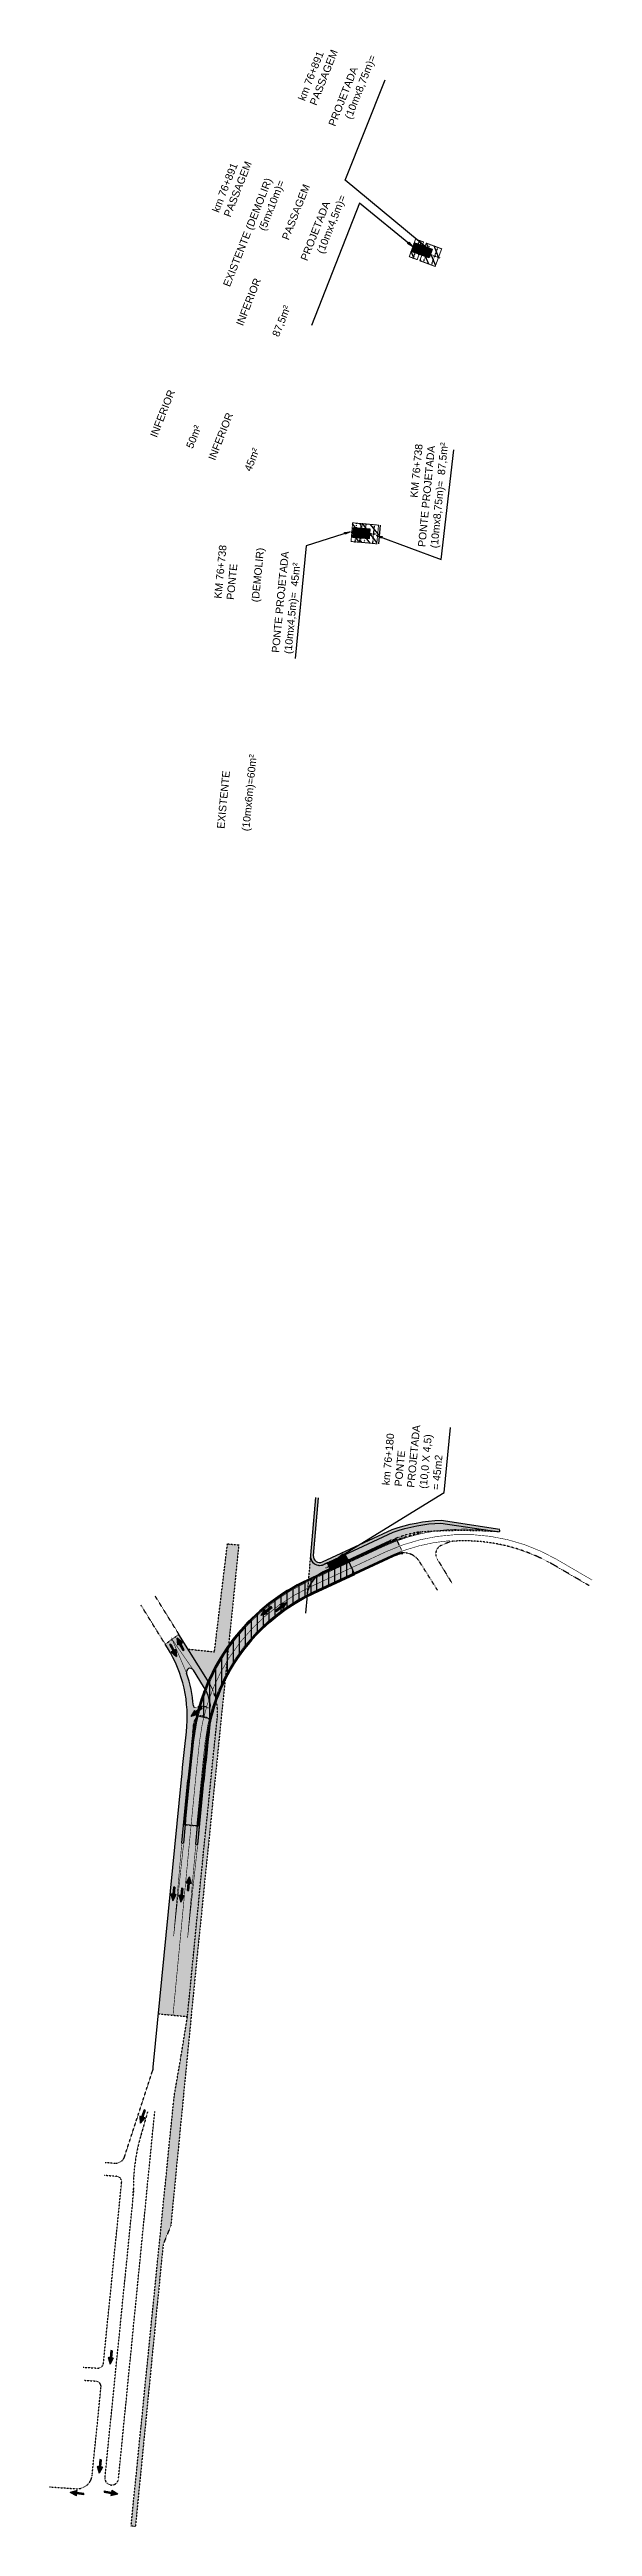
# Model space of a CAD drawing. Header units: metres. Extents: x 288915 to 323983, y 7382661 to 7464883.
# Drawn here: x 300301 to 300591, y 7445413 to 7446736 of the extents above; entities that cross this region are included whole.
import ezdxf

# ---------------------------------------------------------------- set-up
doc = ezdxf.new("R2010")
doc.units = ezdxf.units.M
for name, pattern in [('CENTER', [50.800000000000004, 31.75, -6.35, 6.35, -6.35]), ('DASHDOTX2', [2, 1, -0.5, 0, -0.5]), ('DASHED', [0.75, 0.5, -0.25]), ('Overhead 1_16_', [0.0025796875, 0.0015875, -0.0009921875])]:
    doc.linetypes.add(name, pattern=pattern)
doc.layers.get('0').update_dxf_attribs({"color": 255})
for name, color, linetype, lineweight in [('_CALÇADA', 54, 'Continuous', 30), ('_FAIXA DE TRANSITO', 254, 'Continuous', 30), ('_HATCH VIADUTO', 252, 'Continuous', 30), ('_PONTE NOVA', 20, 'Continuous', 25), ('_VIA EXISTENTE', 100, 'DASHED', 30), ('_VIADUTO', 10, 'Continuous', 30), ('_VIÁRIO', 250, 'Continuous', 30)]:
    doc.layers.add(name, color=color, linetype=linetype, lineweight=lineweight)
for name, color, linetype in [('_PASS. INFERIOR A CONSTRUIR', 10, 'Continuous'), ('_PONTE A DEMOLIR', 30, 'Continuous'), ('A-IMAGENS', 255, 'Continuous'), ('EIXO', 1, 'DASHDOTX2'), ('Indicacao_Obras_Planta$0$SETA_SENTIDO', 5, 'Continuous'), ('U-HZ-TEXTO-OAE', 2, 'Continuous')]:
    doc.layers.add(name, color=color, linetype=linetype)
doc.layers.add('_PASS. INFERIOR A DEMOLIR', color=10, linetype='Continuous', transparency=0.5)
doc.styles.add('ARIAL', font='arial.ttf')
doc.styles.add('DIM', font='arial.ttf', dxfattribs={"width": 0.8})
doc.dimstyles.new('U-1_2000', dxfattribs={"dimscale": 2, "dimtxt": 1.5, "dimasz": 0.75, "dimexe": 0.75, "dimexo": 0.75, "dimgap": 0.25, "dimtad": 1, "dimzin": 4, "dimtxsty": 'DIM', "dimblk": 'ARCHTICK', "dimcen": 0.7, "dimdle": 0.75, "dimclrd": 256, "dimclre": 256, "dimclrt": 256, "dimaunit": 1, "dimadec": 3, "dimazin": 2, "dimtfac": 1, "dimtofl": 0, "dimtmove": 0, "dimatfit": 3, "dimldrblk": 'CLOSEDBLANK', "dimfxl": 0, "dimtolj": 1, "dimtzin": 0, "dimlwd": -1, "dimlwe": -1, "dimarcsym": 0})

msp = doc.modelspace()

# ---------------------------------------------------------------- texts
at = {"layer": 'U-HZ-TEXTO-OAE', "color": 2, "linetype": 'Continuous', "lineweight": -3, "attachment_point": 7, "style": 'ARIAL'}
for s, insert, char_height, width, rotation in [('\\pi123.84;{\\C256;km 76+891\\P\\pi91.138;}PASSAGEM INFERIOR{\\C256;\\P\\pi117.14;PROJETADA \\P\\pi94.006;}(10mx8,75m)=  87,5m²{\\C256; }', (300423.6858917731, 7446580.322475525), 3.999999999999997, 150.2515116109686, 68.47405336450868), ('\\pi123.84;{\\C256;km 76+891\\P\\pi91.138;}PASSAGEM INFERIOR{\\C256;\\P\\pi89.111;EXISTENTE (DEMOLIR) \\P\\pi106.43;}(5mx10m)=  50m²  {\\C256;\\P\\pi91.138;}PASSAGEM INFERIOR{\\C256;\\P\\pi117.14;PROJETADA \\P\\pi101.77;}(10mx4,5m)=  45m²{\\C256; }', (300408.1905404576, 7446508.733002655), 3.999999999999997, 150.2515116109686, 68.47405336450868), ('\\pi122.17;{\\C256;KM 76+738} \\P\\pi96.339;PONTE{\\C256; PROJETADA \\P\\pi94.006;}(10mx8,75m)=  87,5m²', (300500.2679080539, 7446373.396474482), 3.999999999999997, 150.2515116112594, 84.49407958475346), ('\\pi122.17;{\\C256;KM 76+738} {\\C256;\\P\\pi99.13;}PONTE{\\C256; EXISTENTE \\P\\pi78.805;(DEMOLIR) (10mx6m)=60m²} \\P\\pi96.339;PONTE{\\C256; PROJETADA \\P\\pi101.77;}(10mx4,5m)=  45m²', (300422.2917851098, 7446316.932593679), 3.999999999999997, 150.2515116112594, 84.49407958475346), ('\\pt12;km {\\C256;76+180}\\P\\ptz;PONTE\\PPROJETADA \\P(10,0 X 4,5)\\P= 45m2', (300509.1436203517, 7445966.600064174), 3.999999999999999, 150.2515116109687, 84.6175491159603)]:
    msp.add_mtext(s, dxfattribs=dict(at, insert=insert, char_height=char_height, width=width, rotation=rotation))

# ---------------------------------------------------------------- blocks, each defined once
blk = doc.blocks.new('SETA')
at = {"layer": 'Indicacao_Obras_Planta$0$SETA_SENTIDO', "linetype": 'Continuous'}
for p, q in [((300393.9754370065, 7446913.665351719), (300395.679115807, 7446916.982485402)), ((300393.9754370065, 7446913.665351719), (300395.0112644284, 7446913.572284254)), ((300394.6655083974, 7446909.724069593), (300395.0112644284, 7446913.572284254)), ((300394.6655083974, 7446909.724069593), (300395.3826196893, 7446909.659638272)), ((300395.3826196893, 7446909.659638272), (300395.7283757202, 7446913.507852933)), ((300396.7642031424, 7446913.41478547), (300395.679115807, 7446916.982485402)), ((300395.7283757206, 7446913.507852933), (300396.7642031424, 7446913.41478547))]:
    blk.add_line(p, q, dxfattribs=at)
at = {"layer": 'Indicacao_Obras_Planta$0$SETA_SENTIDO'}
for points in [[(300396.7642031426, 7446913.41478547), (300393.9754370067, 7446913.665351719), (300395.679115807, 7446916.982485402)], [(300395.3826196899, 7446909.659638273), (300394.6655083976, 7446909.724069593), (300395.7283757207, 7446913.507852934), (300395.0112644286, 7446913.572284255)]]:
    blk.add_solid(points, dxfattribs=at)
blk = doc.blocks.new('PONTE SIMPLES 10')
at = {"layer": '_PASS. INFERIOR A CONSTRUIR', "lineweight": -3}
h = blk.add_hatch(dxfattribs=at)
h.set_pattern_fill('ANSI31', color=256, scale=0.9999999999999998, angle=-42.12060717935838)
h.set_pattern_definition([(120, (-1.862645149230957e-09, 52.61710597015917), (-2.749630657015592, -1.587499999999999), [])])
h.paths.add_polyline_path([(-8.631162291392684, 95.85278966836631), (-4.132705775089562, 95.92290331656113), (-4.306233495473862, 105.9176003090106), (-8.804703824222088, 105.8483843770809)])
at = {"layer": '_PASS. INFERIOR A CONSTRUIR', "lineweight": 30, "const_width": 0.4999999999999999, "flags": 128}
blk.add_lwpolyline([(-8.631162291392684, 95.85278966836631), (-4.132705775089562, 95.92290331656113), (-4.306233495473862, 105.9176003090106), (-8.804703824222088, 105.8483843770809)], close=True, dxfattribs=at)
at = {"layer": 'A-IMAGENS', "color": 20, "linetype": 'CENTER', "ltscale": 0.05}
blk.add_line((-6.381428583525121, 95.88740530563518), (-6.485343149863183, 108.4722835253924), dxfattribs=at)
blk = doc.blocks.new('_ArchTick')
at = {"color": 0, "linetype": 'ByBlock', "const_width": 0.15}
blk.add_lwpolyline([(-0.5, -0.5), (0.5, 0.5)], dxfattribs=at)
blk = doc.blocks.new('PI SIMPLES 10 - MRS')
at = {"layer": '_PASS. INFERIOR A CONSTRUIR', "lineweight": -3}
h = blk.add_hatch(dxfattribs=at)
h.set_pattern_fill('ANSI31', color=160, scale=0.9999999999999998, angle=-91.31010274156246)
h.set_pattern_definition([(313.6898972584376, (-6427578.618084036, 3651798.303308021), (2.295807432994247, 2.193146878484967), [])])
h.paths.add_polyline_path([(-62.59785503800958, 15.97804479533806), (-58.09690314531326, 16.01226815767586), (-57.94764558505267, 6.313110889866948), (-62.446707139723, 6.278891269583255)])
at = {"layer": '_PASS. INFERIOR A CONSTRUIR', "color": 160, "lineweight": 30, "const_width": 0.4999999999999999, "flags": 128}
blk.add_lwpolyline([(-62.6025283196941, 16.27799232723191), (-62.44668064452708, 6.278883649036288), (-57.94767207931727, 6.313118509948254), (-58.10152393206954, 16.31223256420344)], close=True, dxfattribs=at)
at = {"layer": 'EIXO', "color": 160, "ltscale": 0.5}
blk.add_line((-60.35700775031, 16.58305234275758), (-60.19717636145651, 6.296001079492271), dxfattribs=at)
at = {"layer": 'EIXO', "color": 160}
blk.add_line((-57.74068102519959, 11.33758159866557), (-62.80902926344424, 11.25352806318551), dxfattribs=at)
blk = doc.blocks.new('PI MODULO DUPLO')
at = {"layer": '_PASS. INFERIOR A CONSTRUIR', "lineweight": -3}
h = blk.add_hatch(dxfattribs=at)
h.set_pattern_fill('ANSI31', color=256, scale=0.9999999999999999, angle=25.81050443779591)
h.set_pattern_definition([(70.8105044377959, (0, 0), (-2.998586356760458, 1.043601869033415), [])])
h.paths.add_polyline_path([(320171.362437691, 7385549.147346584), (320167.274849743, 7385556.883931733), (320176.1142775377, 7385561.586555734), (320180.2018654857, 7385553.849970586)])
at = {"layer": '_PASS. INFERIOR A CONSTRUIR', "lineweight": 30, "const_width": 0.4999999999999999, "flags": 128}
blk.add_lwpolyline([(320171.362437691, 7385549.147346584), (320167.274849743, 7385556.883931733), (320176.1142775377, 7385561.586555734), (320180.2018654857, 7385553.849970586)], close=True, dxfattribs=at)
at = {"layer": 'EIXO', "ltscale": 0.5}
for p, q in [((320177.1013020729, 7385559.704651429), (320168.2618742782, 7385555.002027427)), ((320179.2148409504, 7385555.731874892), (320170.3754131558, 7385551.029250889))]:
    blk.add_line(p, q, dxfattribs=at)
at = {"layer": 'EIXO'}
blk.add_line((320171.2586437064, 7385560.041326604), (320176.1746286922, 7385550.800848457), dxfattribs=at)

# ---------------------------------------------------------------- hatches: boundary and pattern name
h = msp.add_hatch()
h.set_pattern_fill('ANSI31', color=130, angle=45)
h.set_pattern_definition([(90, (0, 0), (-3.175, 6.661338147750939e-16), [])])
edge = h.paths.add_edge_path()
edge.add_line((300464.0918409543, 7445921.674858171), (300460.719815007, 7445928.929473322))
edge.add_line((300460.719815007, 7445928.929473322), (300438.8675668553, 7445918.772304924))
edge.add_arc((300484.1791655137, 7445821.288413817), 107.4999999923841, 114.9295299574548, 166.5128476936389)
edge.add_line((300379.6437744553, 7445846.360350613), (300387.4231523957, 7445844.494532061))
edge.add_arc((300484.179165521, 7445821.288413811), 99.50000000074412, 114.9791433986272, 166.512847691029, ccw=False)
edge.add_line((300442.1614773939, 7445911.481339723), (300464.0918566771, 7445921.674824345))
edge.add_line((300464.0918566771, 7445921.674824345), (300464.0918409543, 7445921.674858171))
at = {"layer": '_CALÇADA', "linetype": 'Overhead 1_16_'}
h = msp.add_hatch(color=256, dxfattribs=at)
h.dxf.hatch_style = 1
h.paths.add_polyline_path([(300484.5904052936, 7445944.155893418, -0.07886514230125992), (300509.9847528659, 7445949.079212524), (300541.107230796, 7445944.381195513), (300541.331123092, 7445945.864392142), (300510.0724890225, 7445950.582962267, 0.07947580611589573), (300484.0165477332, 7445945.543277477), (300446.8941615581, 7445928.288378799, -0.5759115965812602), (300441.9312931823, 7445931.756547024), (300444.5341866742, 7445962.60489465), (300443.0394979495, 7445962.73101212), (300440.4366044576, 7445931.882664495, 0.5759115965820366), (300447.5264164233, 7445926.928138458)])
at = {"layer": '_CALÇADA', "linetype": 'Overhead 1_16_', "true_color": 0x636466}
h = msp.add_hatch(color=251, dxfattribs=at)
h.dxf.hatch_style = 1
h.paths.add_polyline_path([(300482.7629179662, 7445939.602691937, -0.0181928558191991), (300490.7500774071, 7445942.542102241, -0.02474757311463554), (300498.7978132611, 7445944.375149066, -0.3101057868410927), (300499.1337185449, 7445944.241889358, -0.03467301683724053), (300541.1072307975, 7445944.381195513), (300509.9847528659, 7445949.079212524, 0.07886514230125997), (300484.5904052936, 7445944.155893418), (300459.1407812361, 7445932.32662462), (300460.5936762976, 7445929.200849583)])
at = {"layer": '_CALÇADA', "linetype": 'Overhead 1_16_'}
h = msp.add_hatch(color=256, dxfattribs=at)
h.dxf.hatch_style = 1
h.paths.add_polyline_path([(300375.2085623666, 7445881.752815549), (300389.2338640695, 7445880.278461341), (300396.1829455558, 7445937.952191903), (300402.2102390288, 7445937.365833262), (300378.7425491263, 7445705.374904067), (300365.9648165654, 7445573.941123405), (300361.8830092431, 7445563.859827976), (300347.0908407015, 7445413.340775383), (300344.7998159304, 7445413.569864574), (300367.4434766092, 7445640.01960353), (300367.9221492887, 7445643.999228004), (300371.4086032927, 7445664.2165072), (300374.8555492935, 7445685.560217079), (300383.1957072921, 7445771.002073377), (300390.8305327183, 7445845.931454683), (300390.8191006822, 7445850.06647547), (300390.6098929941, 7445852.051436489), (300390.3168228373, 7445853.783970042), (300389.9206310476, 7445855.504757447), (300388.5108607817, 7445859.63943868), (300386.7509503261, 7445863.132495352)])
at = {"layer": '_CALÇADA', "linetype": 'Overhead 1_16_', "true_color": 0x636466}
h = msp.add_hatch(color=251, dxfattribs=at)
h.dxf.hatch_style = 1
edge = h.paths.add_edge_path()
edge.add_line((300447.2656894216, 7445922.947337602), (300450.9656142247, 7445924.667103872))
edge.add_line((300450.9656142247, 7445924.667103872), (300449.4903528729, 7445927.840998001))
edge.add_line((300449.4903528729, 7445927.840998001), (300447.526416425, 7445926.928138459))
edge.add_arc((300445.4189002066, 7445931.462272927), 4.999999998548144, 175.1769736196638, 294.9295299857438, ccw=False)
edge.add_line((300440.4366044587, 7445931.882664493), (300438.6413508261, 7445910.606108896))
edge.add_arc((300453.5882380649, 7445909.344934197), 14.99999999174204, 114.929529353455, 175.1769736146049, ccw=False)
at = {"layer": '_HATCH VIADUTO', "linetype": 'Overhead 1_16_', "transparency": 33554610}
h = msp.add_hatch(color=256, dxfattribs=at)
h.dxf.hatch_style = 1
h.paths.add_polyline_path([(300442.0288411777, 7445911.971103217), (300482.358950048, 7445930.716987142, -0.0113114989535434), (300486.2963086613, 7445932.439909466, -0.08655253332861759), (300489.6519408349, 7445933.180376732), (300489.6477859505, 7445933.273664721), (300486.520052661, 7445940.028343965, 0.009078280489335655), (300483.1406784119, 7445938.700155523, 0.009259037984007163), (300479.7460144908, 7445937.220064152, 0.001357418396531477), (300479.2530184871, 7445936.992539634), (300439.078318472, 7445918.318891475, 0.2623672635519873), (300377.8183363864, 7445832.966342821, 0.003013392291858199), (300375.623954335, 7445811.805460809), (300373.3220065215, 7445788.222850704), (300380.2888945366, 7445787.542798217), (300382.5908423493, 7445811.125408314, -0.003013392293000045), (300384.77652147, 7445832.202366157, -0.2623672635551198)])
at = {"layer": '_PASS. INFERIOR A DEMOLIR'}
h = msp.add_hatch(color=256, dxfattribs=at)
h.dxf.hatch_style = 1
h.paths.add_polyline_path([(300495.936830449, 7446632.598393137), (300505.3440297894, 7446629.206549895), (300503.6465816642, 7446624.498716498), (300494.2409088287, 7446627.894793466)])
h = msp.add_hatch(color=256, dxfattribs=at)
h.dxf.hatch_style = 1
h.paths.add_polyline_path([(300471.8467469858, 7446474.712250316), (300472.2492876104, 7446479.696020079), (300463.2785020373, 7446480.4205932), (300462.8759614136, 7446475.436823438)])
at = {"layer": '_PONTE NOVA', "linetype": 'Overhead 1_16_', "ltscale": 0.3}
h = msp.add_hatch(dxfattribs=at)
h.set_pattern_fill('ANSI31', color=256, scale=0.2, angle=10)
h.set_pattern_definition([(55, (0, 0), (-0.5201615481235097, 0.3642210370829143), [])])
h.paths.add_polyline_path([(300449.4903528733, 7445927.840998), (300450.9594156176, 7445924.680439625), (300460.5936762976, 7445929.200849583), (300459.1407812361, 7445932.32662462)])
at = {"layer": '_VIÁRIO', "linetype": 'Overhead 1_16_', "true_color": 0x636466}
h = msp.add_hatch(color=251, dxfattribs=at)
h.dxf.hatch_style = 1
h.paths.add_polyline_path([(300359.4288686889, 7445687.066047582), (300374.8555492933, 7445685.560217077), (300387.0695564387, 7445810.688235458, -0.004836261780595268), (300390.6923871962, 7445844.424691008, 0.169581016102569), (300386.3887992925, 7445863.731734232), (300370.3115697058, 7445889.646127966), (300362.9810755717, 7445884.390080208), (300364.2341572272, 7445882.370276289, -0.1683276157444111), (300374.3147480035, 7445837.659497404, 0.003617625420188585), (300371.642875701, 7445812.194064604)])
h.paths.add_polyline_path([(300372.8330957629, 7445778.223046648), (300373.804599315, 7445788.175743816), (300374.0786782715, 7445790.828013368), (300373.8196413798, 7445788.174275528)], flags=16)
h.paths.add_polyline_path([(300379.345199787, 7445850.555852427, -0.4937687969226068), (300378.010446378, 7445851.416052497, 0.06096916733985142), (300374.4133310524, 7445868.90858216, -0.8908321475899099), (300378.0083919496, 7445870.600804549), (300383.4146696776, 7445861.886591138, -0.1045467321465877), (300387.1420995175, 7445851.577628068, -0.569358175503137), (300385.7985461556, 7445850.50389294, 0.1782932157928858)], flags=16)
h.paths.add_polyline_path([(300360.4764573346, 7445792.841179609), (300373.2914035608, 7445791.590285949), (300374.0921981666, 7445799.794132643), (300361.2772519403, 7445801.045026303)], flags=25)

# ---------------------------------------------------------------- linework, layer by layer
at = {"color": 130}
msp.add_lwpolyline([(300464.0918409543, 7445921.674858171), (300460.719815007, 7445928.929473322), (300438.8675668553, 7445918.772304924, 0.2289539671605371), (300379.6437744553, 7445846.360350613), (300387.4231523957, 7445844.494532061, -0.2287261511256367), (300442.1614773939, 7445911.481339723), (300464.0918566771, 7445921.674824345)], format="xyb", close=True, dxfattribs=at)
at = {"layer": '_CALÇADA', "linetype": 'Continuous'}
msp.add_lwpolyline([(300444.5341866742, 7445962.60489465), (300441.9312931822, 7445931.756547024, 0.5759115965519006), (300446.8941615582, 7445928.288378799), (300484.0165477332, 7445945.543277477, -0.07947580611589576), (300510.0724890225, 7445950.582962267), (300541.331123092, 7445945.864392142)], format="xyb", dxfattribs=at)
at = {"layer": '_CALÇADA', "linetype": 'Overhead 1_16_'}
msp.add_lwpolyline([(300375.2085623666, 7445881.752815549), (300389.2338640695, 7445880.278461341), (300396.1829455558, 7445937.952191903), (300402.2102390288, 7445937.365833262), (300378.7425491263, 7445705.374904067), (300365.9648165654, 7445573.941123405), (300361.8830092431, 7445563.859827976), (300347.0908407015, 7445413.340775383), (300344.7998159304, 7445413.569864574), (300367.4434766092, 7445640.01960353), (300367.9221492887, 7445643.999228004), (300371.4086032927, 7445664.2165072), (300374.8555492935, 7445685.560217079), (300383.1957072921, 7445771.002073377), (300390.8305327183, 7445845.931454683), (300390.8191006822, 7445850.06647547), (300390.6098929941, 7445852.051436489), (300390.3168228373, 7445853.783970042), (300389.9206310476, 7445855.504757447), (300388.5108607817, 7445859.63943868), (300386.7509503261, 7445863.132495352)], close=True, dxfattribs=at)
at = {"layer": '_FAIXA DE TRANSITO', "ltscale": 0.005, "const_width": 0.3}
for points in [[(300499.7339514459, 7445943.496916485, 0.05378052835324806), (300479.5061047659, 7445936.621562165), (300439.3314046813, 7445917.947913974, 0.2623672636213739), (300378.3004318671, 7445832.914440244, 0.003013392288418998), (300376.1065471286, 7445811.758353923), (300373.8045993149, 7445788.175743815)], [(300490.0699016071, 7445934.368102111, 0.02261766871877606), (300482.0907726723, 7445931.089410109), (300441.7607129115, 7445912.343549009, 0.2623672636230598), (300384.2793839196, 7445832.255736979, 0.003013392288377861), (300382.093207492, 7445811.173983501), (300379.7912596782, 7445787.591373393)]]:
    msp.add_lwpolyline(points, format="xyb", dxfattribs=at)
at = {"layer": '_FAIXA DE TRANSITO', "linetype": 'DASHED', "ltscale": 0.02, "const_width": 0.3}
for points in [[(300590.5978703272, 7445918.640137949), (300571.9403295749, 7445929.540553254, 0.2457371866112253), (300480.8262629421, 7445933.809890791), (300440.4962031813, 7445915.064029692, 0.2623672636238968), (300381.297304598, 7445832.583155548, 0.00301339228835057), (300379.1073983427, 7445811.465434566), (300376.8054505289, 7445787.882824459)], [(300531.0234941689, 7445945.444082136, 0.07918332248507917), (300499.7339514459, 7445943.496916485)], [(300514.6688708639, 7445939.672249152, 0.06623353811778068), (300490.0699016071, 7445934.368102111)]]:
    msp.add_lwpolyline(points, format="xyb", dxfattribs=at)
at = {"layer": '_FAIXA DE TRANSITO', "ltscale": 0.005, "const_width": 0.3}
for points in [[(300374.4133310525, 7445868.90858216), (300366.6463226387, 7445887.018104088), (300378.0083919498, 7445870.600804549)], [(300367.4929852111, 7445728.506667717), (300372.7748115071, 7445777.625945848)], [(300371.7833401438, 7445777.606440218), (300367.4929852111, 7445728.506667717)], [(300374.9575080845, 7445727.778040053), (300380.2617830869, 7445777.020625026)], [(300379.2501226147, 7445776.9009613), (300374.9575080845, 7445727.778040053)]]:
    msp.add_lwpolyline(points, dxfattribs=at)
at = {"layer": '_FAIXA DE TRANSITO', "linetype": 'DASHED', "ltscale": 0.02, "const_width": 0.3}
msp.add_lwpolyline([(300367.1422089911, 7445686.31313233), (300376.805450529, 7445787.882824462)], dxfattribs=at)
at = {"layer": '_PASS. INFERIOR A DEMOLIR', "transparency": 33554687, "elevation": 669.391}
msp.add_lwpolyline([(300495.936830449, 7446632.598393137), (300505.3440297894, 7446629.206549895), (300503.6465816642, 7446624.498716498), (300494.2409088287, 7446627.894793466), (300495.936830449, 7446632.598393137)], dxfattribs=at)
at = {"layer": '_PASS. INFERIOR A DEMOLIR', "transparency": 33554687, "elevation": 674.6924140006638}
msp.add_lwpolyline([(300471.8467469858, 7446474.712250316), (300472.2492876104, 7446479.696020079), (300463.2785020373, 7446480.4205932), (300462.8759614136, 7446475.436823438), (300471.8467469858, 7446474.712250316)], close=True, dxfattribs=at)
at = {"layer": '_PONTE A DEMOLIR'}
msp.add_line((300476.9203025306, 7446471.838469959), (300477.8528217503, 7446481.795020756), dxfattribs=at)
at = {"layer": '_VIA EXISTENTE', "ltscale": 0.02}
for p, q in [((300370.3115697059, 7445889.646127968), (300357.6940745816, 7445909.983881732)), ((300338.072655182, 7445438.717069123), (300357.4226568229, 7445634.839523803)), ((300353.5726526203, 7445634.681790804), (300349.8314497579, 7445621.536739839)), ((300330.0563583313, 7445500.573600878), (300339.7634239821, 7445597.037154032)), ((300330.5134432692, 7445600.92117525), (300337.0508896776, 7445600.325133418)), ((300331.0238416041, 7445607.741375498), (300336.0774524852, 7445607.275085059)), ((300330.8749837233, 7445439.447194749), (300345.5107334973, 7445584.889263376)), ((300319.3108451947, 7445498.331053732), (300326.8929995602, 7445497.879283108)), ((300319.9746971732, 7445491.386316498), (300325.9856907546, 7445490.958015124)), ((300324.0284025882, 7445440.671046373), (300328.7573972914, 7445487.665230643)), ((300301.3563878797, 7445434.454552222), (300315.5255418097, 7445433.490489425))]:
    msp.add_line(p, q, dxfattribs=at)
for points in [[(300508.1432837199, 7445913.304599186), (300498.5579543223, 7445928.52040787, 0.2652438301303562), (300489.8123688833, 7445933.186232067, 0.2652438301303562)], [(300588.9822580565, 7445915.694729236), (300570.3247173042, 7445926.595144541, 0.1472222825779819), (300517.0900851978, 7445939.419801841, 0.08464489503575857), (300513.8129813434, 7445938.670345907), (300510.2882544186, 7445937.20615747, 0.4595190875937557), (300507.9330275194, 7445929.992828896), (300515.992399108, 7445916.725480121)]]:
    msp.add_lwpolyline(points, format="xyb", dxfattribs=at)
at = {"layer": '_VIA EXISTENTE', "ltscale": 0.02, "flags": 128}
for points in [[(300362.9810755717, 7445884.390080208), (300350.0463127161, 7445905.239228061)], [(300341.2908132293, 7445610.704812098), (300356.0478916634, 7445655.991489536)]]:
    msp.add_lwpolyline(points, dxfattribs=at)
at = {"layer": '_VIA EXISTENTE', "ltscale": 0.02}
for centre, radius, start, end in [((300336.5368449343, 7445612.253936189), 5, 264.7283155288404, 341.9513264572742), ((300446.0118694654, 7445594.162904433), 100, 164.1131575892177, 179.7883693362175), ((300336.7784989903, 7445597.337525125), 3, 354.2537064266251, 84.7905464342062), ((300246.0132337703, 7445594.901633129), 100, 354.2537064266139, 359.7883693362176), ((300325.7724722996, 7445487.965601736), 3, 354.2537064267039, 85.92439132845114), ((300327.0714333394, 7445500.873971971), 3, 266.5901533652471, 354.2537064265919), ((300316.06860261, 7445441.472035953), 8, 266.1076202253574, 354.2537064266253), ((300334.4741120686, 7445439.085016581), 3.617305332862133, 174.2537035248155, 354.5686886333995)]:
    msp.add_arc(centre, radius, start, end, dxfattribs=at)
at = {"layer": '_VIADUTO', "linetype": 'Overhead 1_16_'}
for q in [(300486.2862920769, 7445940.533175298), (300489.6741879087, 7445932.680871923)]:
    msp.add_line((300489.6477859505, 7445933.273664721), q, dxfattribs=at)
at = {"layer": '_VIADUTO', "ltscale": 0.005}
msp.add_line((300372.8243716632, 7445788.271425881), (300380.7865293949, 7445787.49422304), dxfattribs=at)
at = {"layer": '_VIADUTO', "ltscale": 0.005, "const_width": 0.5}
for points in [[(300479.5384816665, 7445937.676599246), (300438.8675668553, 7445918.772304924, 0.2623672636207467), (300377.3213231637, 7445833.020912561, 0.003013392288384404), (300375.126319477, 7445811.854035989), (300372.8243716632, 7445788.271425881)], [(300482.5696528216, 7445930.263550991), (300442.2395928024, 7445911.517689771, 0.262367263623648), (300385.2735346879, 7445832.147796374, 0.003013392288412592), (300383.0884772086, 7445811.076833148), (300380.7865293949, 7445787.49422304)]]:
    msp.add_lwpolyline(points, format="xyb", dxfattribs=at)
at = {"layer": '_VIADUTO', "ltscale": 0.005}
for points in [[(300486.5849151788, 7445940.052461121, 0.01986983861895444), (300479.2530185618, 7445936.992539668), (300439.078318477, 7445918.318891477, 0.2623672636213888), (300377.818336384, 7445832.966342798, 0.003013392288345207), (300375.6239543352, 7445811.805460812), (300373.3220065215, 7445788.222850704)], [(300489.6519408348, 7445933.180376732, 0.08655237298650591), (300486.2963145495, 7445932.439911885, 0.01131165823185478), (300482.3589009414, 7445930.716964317), (300442.0288411807, 7445911.971103218, 0.2623672636230505), (300384.7765214677, 7445832.202366135, 0.0030133922883202), (300382.5908423504, 7445811.125408325), (300380.2888945366, 7445787.542798217)], [(300489.6741879087, 7445932.680871923, 0.08655237369965961), (300486.4863429366, 7445931.977430305, 0.01131165823147101), (300482.5696528216, 7445930.263550991), (300442.2395928024, 7445911.517689771, 0.262367263623648), (300385.2735346879, 7445832.147796374, 0.003013392288412592), (300383.0884772086, 7445811.076833148), (300380.7865293949, 7445787.49422304)]]:
    msp.add_lwpolyline(points, format="xyb", dxfattribs=at)
at = {"layer": '_VIADUTO', "linetype": 'Overhead 1_16_'}
for centre, radius, start, end in [((300521.4033426798, 7445846.309850805), 100.4999994139722, 110.4380323223333, 112.4964782860514), ((300521.4033424493, 7445846.309851376), 100.4999987978423, 112.4964782893029, 114.6184328477933), ((300521.4033424493, 7445846.309851376), 99.99999879784227, 112.4964782893029, 114.6184328477933), ((300521.4033426798, 7445846.309850805), 99.99999941397225, 110.4149653947384, 112.4964782860514)]:
    msp.add_arc(centre, radius, start, end, dxfattribs=at)
at = {"layer": '_VIÁRIO', "linetype": 'Overhead 1_16_'}
for p, q in [((300541.331123092, 7445945.864392142), (300541.1072307959, 7445944.381195513)), ((300450.9656142244, 7445924.667103872), (300449.4903528729, 7445927.840998001)), ((300459.1407812356, 7445932.326624621), (300460.6160425877, 7445929.152730491)), ((300373.3536059728, 7445788.546575479), (300373.5810434133, 7445790.876588546)), ((300373.8196413798, 7445788.174275528), (300374.0786782715, 7445790.828013368)), ((300359.428868689, 7445687.066047582), (300374.8555492933, 7445685.560217078)), ((300346.0134670792, 7445594.728165615), (300345.9844616585, 7445589.596916883))]:
    msp.add_line(p, q, dxfattribs=at)
at = {"layer": '_VIÁRIO', "linetype": 'Continuous'}
for p, q in [((300482.7629179662, 7445939.602691937), (300447.2656894219, 7445922.947337602)), ((300438.6413508257, 7445910.606108891), (300437.8337109655, 7445901.034316869))]:
    msp.add_line(p, q, dxfattribs=at)
at = {"layer": '_VIÁRIO', "ltscale": 0.005}
for p, q in [((300386.3887992847, 7445863.731734244), (300370.3115697058, 7445889.646127966)), ((300383.4146696703, 7445861.88659115), (300378.0083919498, 7445870.600804549)), ((300371.8528681115, 7445778.318728716), (300375.1263194777, 7445811.854035997)), ((300380.3126607014, 7445777.492950696), (300383.5861120676, 7445811.028257976)), ((300372.8330957629, 7445778.223046648), (300373.804599315, 7445788.175743816)), ((300379.3173909848, 7445777.590101052), (300380.2888945368, 7445787.542798219)), ((300380.3126607013, 7445777.492950696), (300381.2841642531, 7445787.445647862))]:
    msp.add_line(p, q, dxfattribs=at)
at = {"layer": '_VIÁRIO', "linetype": 'Continuous'}
msp.add_lwpolyline([(300443.0394979495, 7445962.73101212), (300440.4366044576, 7445931.882664494, 0.5759115965541025), (300447.5264164233, 7445926.928138458), (300484.5904052936, 7445944.155893418, -0.07886514230126032), (300509.9847528659, 7445949.079212524), (300541.1072307975, 7445944.381195513)], format="xyb", dxfattribs=at)
at = {"layer": '_VIÁRIO', "linetype": 'Overhead 1_16_'}
for points in [[(300498.9716373942, 7445943.761472044, 0.03202350022692568), (300486.7106614056, 7445940.099070594, 0.03202350022692568)], [(300447.2656894216, 7445922.947337602), (300450.9656142247, 7445924.667103872), (300449.4903528729, 7445927.840998001), (300447.526416425, 7445926.928138459, -0.5759115966982001), (300440.4366044587, 7445931.882664493), (300438.6413508261, 7445910.606108896, -0.2691067245040253), (300447.2656895614, 7445922.947337667)]]:
    msp.add_lwpolyline(points, format="xyb", dxfattribs=at)
for points in [[(300362.9810755717, 7445884.390080208), (300370.3115697058, 7445889.646127966)], [(300372.983935499, 7445788.153436548), (300381.2022260673, 7445787.316454535)]]:
    msp.add_lwpolyline(points, dxfattribs=at)
at = {"layer": '_VIÁRIO', "ltscale": 0.005, "flags": 128}
msp.add_lwpolyline([(300356.0478916634, 7445655.991489536), (300356.2057336419, 7445656.475876659, 0.05448004209411694), (300356.6504942161, 7445658.602621289), (300371.6428754702, 7445812.194062239, -0.003617625743036648), (300374.3147479934, 7445837.659497314, 0.1683276159068192), (300364.2341572518, 7445882.370276249), (300362.9810755717, 7445884.390080208)], format="xyb", dxfattribs=at)
msp.add_lwpolyline([(300371.8528681115, 7445778.318728717), (300375.1263194777, 7445811.854035997)], dxfattribs=at)
at = {"layer": '_VIÁRIO', "linetype": 'Overhead 1_16_'}
for centre, radius, start, end in [((300527.1354992985, 7445831.35191216), 116.9921249329581, 107.9053711966616, 112.2889898104128), ((300521.4033426798, 7445846.309850805), 99.99999941397225, 108.6015787584288, 110.299460159817), ((300513.2800447103, 7445862.210183207), 83.43150869010047, 99.97448378147932, 105.6667346177638), ((300498.8686662087, 7445944.063761806), 0.319346466152384, 277.1518514346277, 102.8188067973133), ((300521.1236948359, 7445642.037218186), 303.0036671975366, 86.21851465509677, 94.16180259783883), ((300382.501332185, 7445841.768736809), 9.336732436599213, 69.32024354584466, 109.7571359053001), ((300382.501332185, 7445841.768736809), 4.336732436599214, 356.636757529297, 176.8797349637347), ((300372.3429819372, 7445778.270887683), 0.4924432218682527, 174.4249014057612, 354.4249011880937), ((300379.8075060454, 7445777.542272671), 0.4924432218682527, 174.4263804633091, 354.4234221272559)]:
    msp.add_arc(centre, radius, start, end, dxfattribs=at)
at = {"layer": '_VIÁRIO', "linetype": 'Continuous'}
msp.add_arc((300453.5882380727, 7445909.344934192), 15, 114.9295299601027, 175.1769736172295, dxfattribs=at)
at = {"layer": '_VIÁRIO', "ltscale": 0.005}
for centre, radius, start, end in [((300376.3088893128, 7445869.546437067), 2, 31.81536828764223, 198.598074202071), ((300304.751564983, 7445845.467414355), 73.49999999320471, 4.642245600966304, 18.5980741991783), ((300360.8962597406, 7445847.916221999), 26.50000000002878, 7.941749874288765, 31.81536832987316), ((302132.7726389857, 7445640.286511121), 1766.000000020277, 173.595806242013, 174.424901372901), ((300304.751564983, 7445845.467414355), 73.49999999320471, 353.5958061659827, 357.2998159026684), ((302132.7726388195, 7445640.286512503), 1757.499999720481, 173.4254084039956, 174.4249014178702), ((302132.7726388195, 7445640.286512503), 1757.499999720481, 173.4254084040262, 174.4249014178702)]:
    msp.add_arc(centre, radius, start, end, dxfattribs=at)
at = {"layer": '_VIÁRIO', "linetype": 'Overhead 1_16_', "ltscale": 0.005}
for centre, start, end in [((300379.0071658529, 7445851.496986349), 184.6422455921657, 289.757135904469), ((300386.1516904694, 7445851.439461801), 249.320243537344, 7.941749859557528)]:
    msp.add_arc(centre, 1, start, end, dxfattribs=at)

# ---------------------------------------------------------------- block references
at = {"layer": '_VIÁRIO', "linetype": 'Overhead 1_16_'}
for p, rotation in [((5924350.079734684, 12336518.53420596), 133.3204372290477), ((-5387359.485058723, 2629695.757910553), 312.5666695786568), ((4178256.116441087, 1081234.964486099), 33.66328036023695), ((-3493452.924774256, 13860994.73883491), 212.9095127098461), ((6004593.539600099, 12242586.41184262), 132.3708190826354), ((-181239.316040751, 8364.370088913602), 358.6048925855212), ((684099.1159436654, 14888835.42252212), 179.3586602359121), ((684103.3700999112, 14888834.79611106), 179.3586602359121), ((2400445.225605364, 14596601.25047549), 165.9435158824412), ((684065.6933364158, 14888587.95964924), 179.3586602359121), ((684059.938124144, 14888529.78265063), 179.3586602359121), ((7726579.204417896, 6815057.646192539), 87.45807504589659), ((-7097550.847086238, 8349895.066740357), 265.3395816172481)]:
    msp.add_blockref('SETA', p, dxfattribs=dict(at, rotation=rotation))
at = {"layer": 'A-IMAGENS'}
for name, p, rotation in [('PI SIMPLES 10 - MRS', (300444.470591495, 7446660.903742709), 159.3987206094443), ('PI MODULO DUPLO', (-4387742.133192131, 13162331.09918663), 221.8422502406237), ('PI SIMPLES 10 - MRS', (300405.8892406439, 7446495.205636292), 174.2407406791278), ('PI MODULO DUPLO', (-5695460.059590201, 11770565.5396169), 236.6842703103073), ('PONTE SIMPLES 10', (300544.3814138119, 7445975.735664189), 114.4584647076204)]:
    msp.add_blockref(name, p, dxfattribs=dict(at, rotation=rotation))

msp.set_redraw_order([(e.dxf.handle, doc.entitydb.next_handle()) for e in msp.query("TEXT MTEXT ATTDEF DIMENSION ARC_DIMENSION")])  # texts and dimensions are drawn at this point

# ---------------------------------------------------------------- leaders
at = {"layer": 'U-HZ-TEXTO-OAE', "color": 2, "linetype": 'Continuous', "lineweight": -3}
for points in [[(300504.6571922752, 7446628.09102743), (300458.8599914736, 7446666.024288406), (300480.2631191467, 7446719.688328213)], [(300494.8061247722, 7446630.68005426), (300466.6557961982, 7446653.797136881), (300440.9688282142, 7446588.492039514)], [(300475.6078395008, 7446476.333500835), (300510.1069699659, 7446463.529869271), (300516.8361790953, 7446522.010767021)], [(300461.6578362286, 7446478.366747729), (300438.1438658235, 7446470.785012646), (300432.2969919675, 7446410.740558872)], [(300455.3384160894, 7445930.62159563), (300511.7607166073, 7445965.440303298), (300515.0258843392, 7446000.096208572)]]:
    msp.add_leader(points, dimstyle='U-1_2000', override={"dimscale": 1, "dimasz": 3}, dxfattribs=at)

doc.saveas('drawing.dxf')
